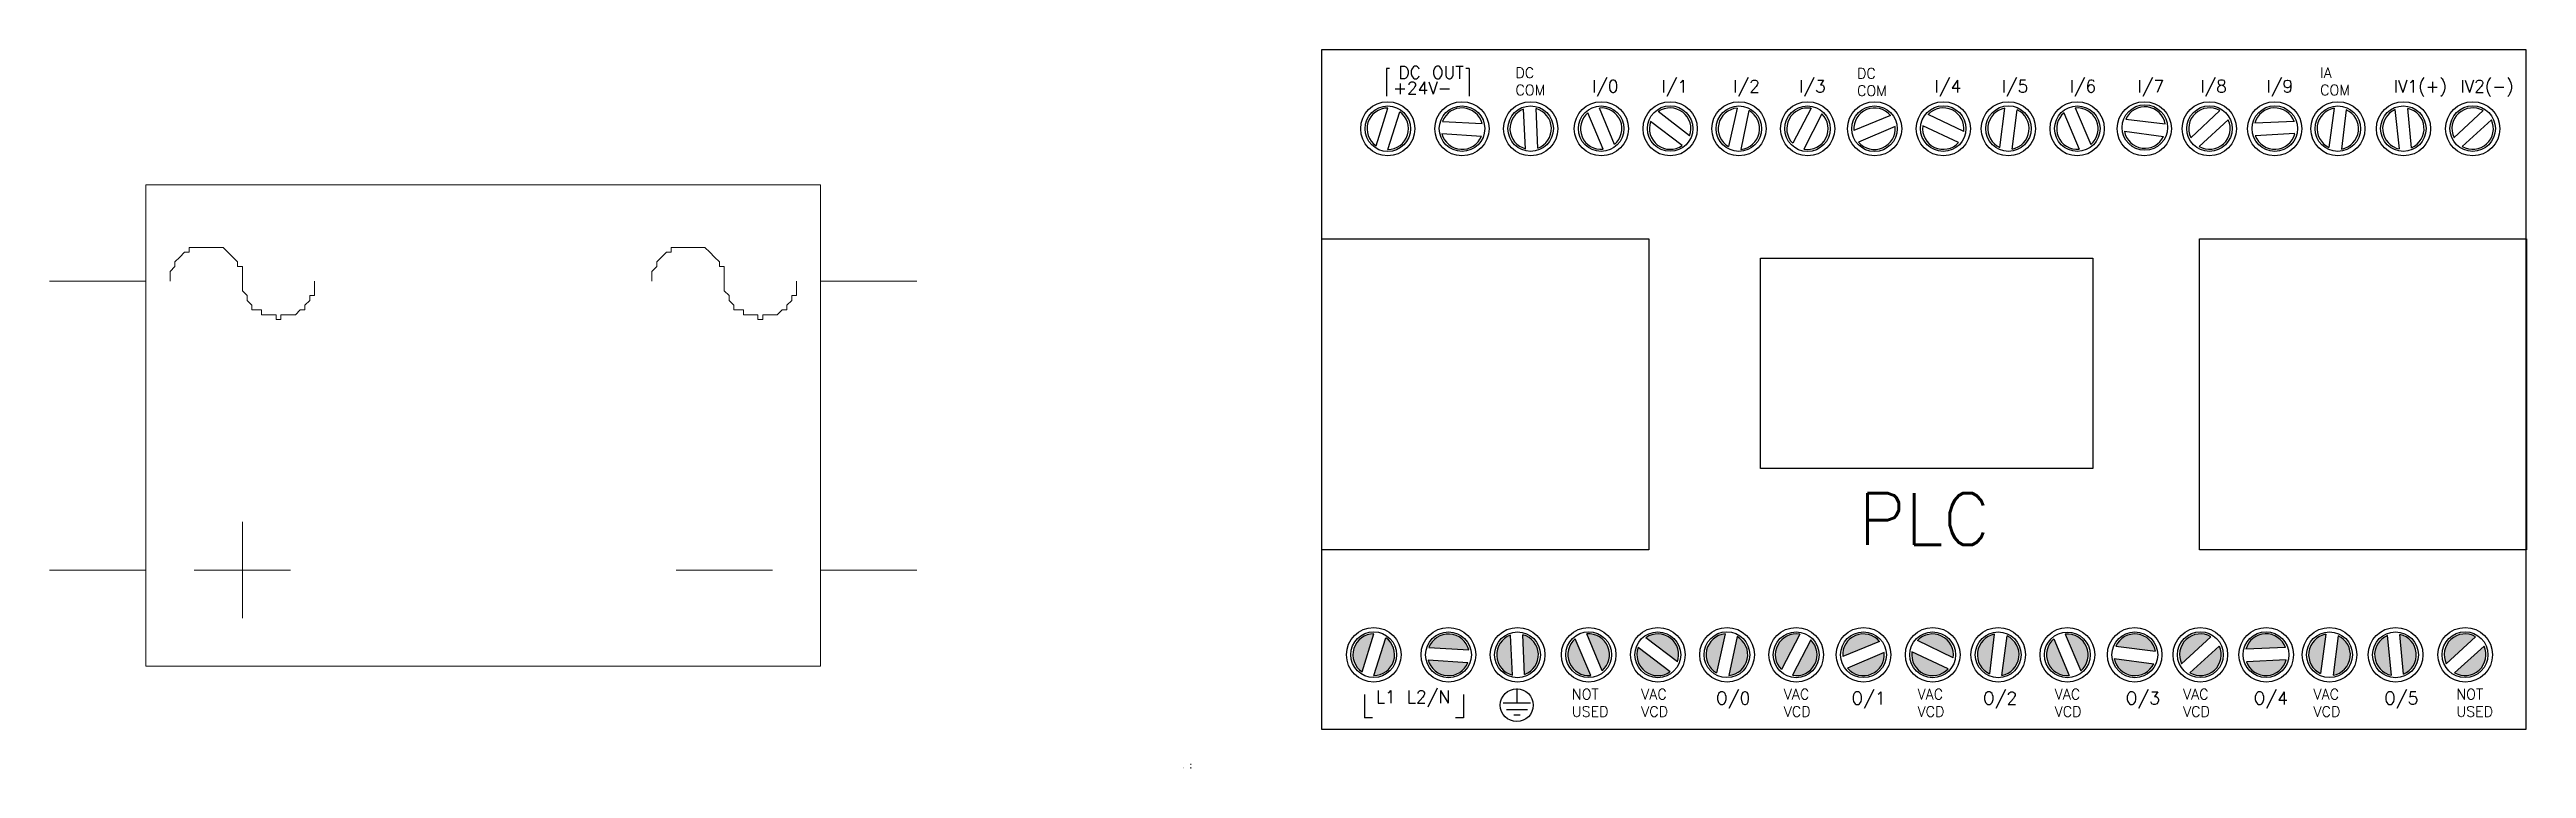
# Model space of a CAD drawing. Header units: inches. Extents: x -17170 to 24115, y 0 to 8566.
# Drawn here: x -5443 to 6442, y 0 to 3453 of the extents above; entities that cross this region are included whole.
import ezdxf

# ---------------------------------------------------------------- set-up
doc = ezdxf.new("R2010")
doc.units = ezdxf.units.IN
doc.header["$MEASUREMENT"] = 0
doc.layers.add('Cuadro de rotulación', color=7, linetype='Continuous')
doc.styles.add('Roman', font='ROMANS.SHX')
doc.styles.get("Standard").update_dxf_attribs({"font": 'txt.shx'})

msp = doc.modelspace()

# ---------------------------------------------------------------- texts
at = {"style": 'Roman'}
msp.add_text('PLC', height=248.9, dxfattribs=at).set_placement((3238, 1074))
at = {"color": 252, "lineweight": -3, "true_color": 0x939598, "attachment_point": 1}
for s, width, gutter_width, heights, insert, char_height in [('\\pxi-3,l4,t4;DC OUT', 410.45, 298, [0], (970, 3372), 59.56), ('\\pxi-3,l4,t4;DC\\PCOM', 268.13, 298, [170], (1541, 3366), 49.86), ('\\pxi-3,l4,t4;DC\\PCOM', 268.13, 298, [170], (3180, 3363), 49.86), ('\\pxi-3,l4,t4;IA\\PCOM', 268.13, 298, [170], (5402, 3366), 49.86), ('\\pxi-1,l4,t4;+24V-', 845.38, 298, [206], (825, 3297), 59.56), ('\\pxi-3,l4,t4;I/0', 191.82, 298, [61.6], (1898, 3306), 59.56), ('\\pxi-3,l4,t4;I/1', 191.82, 298, [61.6], (2232, 3306), 59.56), ('\\pxi-3,l4,t4;I/2', 191.82, 298, [61.6], (2576, 3306), 59.56), ('\\pxi-3,l4,t4;I/3', 191.82, 298, [61.6], (2892, 3306), 59.56), ('\\pxi-3,l4,t4;I/4', 191.82, 298, [61.6], (3542, 3306), 59.56), ('\\pxi-3,l4,t4;I/5', 191.82, 298, [61.6], (3864, 3306), 59.56), ('\\pxi-3,l4,t4;I/6', 191.82, 298, [61.6], (4190, 3306), 59.56), ('\\pxi-3,l4,t4;I/7', 191.82, 298, [61.6], (4516, 3306), 59.56), ('\\pxi-3,l4,t4;I/8', 191.82, 298, [61.6], (4817, 3306), 59.56), ('\\pxi-3,l4,t4;I/9', 191.82, 298, [61.6], (5135, 3306), 59.56), ('\\pxi-3,l4,t4;IV1(+)', 191.82, 298, [61.6], (5745, 3306), 59.56), ('\\pxi-3,l4,t4;IV2(-)', 191.82, 298, [61.6], (6065, 3306), 59.56), ('\\pxi-3,l4,t4;L1 L2/N', 872.77, 300, [0], (861, 374), 59.92), ('\\pxi-3,l4,t4;NOT\\PUSED', 269.71, 300, [171], (1811, 382), 50.16), ('\\pxi-3,l4,t4;VAC\\PVCD', 269.71, 300, [171], (2144, 382), 50.16), ('\\pxi-3,l4,t4;O/0', 192.95, 300, [62], (2493, 368), 59.92), ('\\pxi-3,l4,t4;VAC\\PVCD', 269.71, 300, [171], (2828, 382), 50.16), ('\\pxi-3,l4,t4;O/1', 192.95, 300, [62], (3143, 368), 59.92), ('\\pxi-3,l4,t4;VAC\\PVCD', 269.71, 300, [171], (3470, 382), 50.16), ('\\pxi-3,l4,t4;O/2', 192.95, 300, [62], (3774, 368), 59.92), ('\\pxi-3,l4,t4;VAC\\PVCD', 269.71, 300, [171], (4128, 382), 50.16), ('\\pxi-3,l4,t4;O/3', 192.95, 300, [62], (4459, 368), 59.92), ('\\pxi-3,l4,t4;VAC\\PVCD', 269.71, 300, [171], (4744, 382), 50.16), ('\\pxi-3,l4,t4;O/4', 192.95, 300, [62], (5073, 368), 59.92), ('\\pxi-3,l4,t4;VAC\\PVCD', 269.71, 300, [171], (5370, 382), 50.16), ('\\pxi-3,l4,t4;O/5', 192.95, 300, [62], (5699, 368), 59.92), ('\\pxi-3,l4,t4;NOT\\PUSED', 269.71, 300, [171], (6055, 382), 50.16)]:
    msp.add_mtext_dynamic_manual_height_columns(s, width=width, gutter_width=gutter_width, heights=heights, dxfattribs=dict(at, insert=insert, char_height=char_height))
at = {"color": 0, "style": 'Roman', "flags": 8}
for tag, p in [('FNAME', (0, 6)), ('REVDATE', (0, 3)), ('USER', (0, 0))]:
    msp.add_attdef(tag, p, '', height=0.15, rotation=90, dxfattribs=at)

# ---------------------------------------------------------------- blocks, each defined once
blk = doc.blocks.new('20201215-03432-7')
at = {"color": 7, "linetype": 'Continuous', "lineweight": 9}
for p, q in [((0, -20), (20, -20)), ((160, -20), (180, -20)), ((40, -70), (40, -90)), ((0, -80), (20, -80)), ((30, -80), (50, -80)), ((130, -80), (150, -80)), ((160, -80), (180, -80))]:
    blk.add_line(p, q, dxfattribs=at)
for points in [[(20, 0), (160, 0), (160, -100), (20, -100), (20, 0)], [(25, -20), (25, -20), (25, -19), (25, -19), (25, -18), (25, -18), (26, -17), (26, -17), (26, -16), (26, -16), (26, -16), (27, -15), (27, -15), (27, -15), (28, -14), (28, -14), (29, -14), (29, -13), (29, -13), (30, -13), (30, -13), (31, -13), (31, -13), (32, -13), (32, -13), (33, -13), (33, -13), (33, -13), (34, -13), (34, -13), (35, -13), (35, -13), (36, -13), (36, -13), (37, -14), (37, -14), (37, -14), (38, -15), (38, -15), (38, -15), (39, -16), (39, -16), (39, -16), (39, -17), (40, -17), (40, -18), (40, -18), (40, -19), (40, -19), (40, -20), (40, -20)], [(125, -20), (125, -20), (125, -19), (125, -19), (125, -18), (125, -18), (126, -17), (126, -17), (126, -16), (126, -16), (126, -16), (127, -15), (127, -15), (127, -15), (128, -14), (128, -14), (129, -14), (129, -13), (129, -13), (130, -13), (130, -13), (131, -13), (131, -13), (132, -13), (132, -13), (133, -13), (133, -13), (133, -13), (134, -13), (134, -13), (135, -13), (135, -13), (136, -13), (136, -13), (137, -14), (137, -14), (137, -14), (138, -15), (138, -15), (138, -15), (139, -16), (139, -16), (139, -16), (139, -17), (140, -17), (140, -18), (140, -18), (140, -19), (140, -19), (140, -20), (140, -20)], [(55, -20), (55, -21), (55, -21), (55, -21), (55, -22), (55, -22), (55, -23), (54, -23), (54, -24), (54, -24), (54, -24), (53, -25), (53, -25), (53, -26), (52, -26), (52, -26), (52, -26), (51, -27), (51, -27), (50, -27), (50, -27), (49, -27), (49, -27), (48, -27), (48, -28), (48, -28), (47, -28), (47, -27), (46, -27), (46, -27), (45, -27), (45, -27), (44, -27), (44, -27), (44, -26), (43, -26), (43, -26), (42, -26), (42, -25), (42, -25), (41, -24), (41, -24), (41, -24), (41, -23), (41, -23), (40, -22), (40, -22), (40, -21), (40, -21), (40, -21), (40, -20)], [(155, -20), (155, -21), (155, -21), (155, -21), (155, -22), (155, -22), (155, -23), (154, -23), (154, -24), (154, -24), (154, -24), (153, -25), (153, -25), (153, -26), (152, -26), (152, -26), (152, -26), (151, -27), (151, -27), (150, -27), (150, -27), (149, -27), (149, -27), (148, -27), (148, -28), (148, -28), (147, -28), (147, -27), (146, -27), (146, -27), (145, -27), (145, -27), (144, -27), (144, -27), (144, -26), (143, -26), (143, -26), (142, -26), (142, -25), (142, -25), (141, -24), (141, -24), (141, -24), (141, -23), (141, -23), (140, -22), (140, -22), (140, -21), (140, -21), (140, -21), (140, -20)]]:
    blk.add_lwpolyline(points, dxfattribs=at)
blk = doc.blocks.new('fuente')
at = {"xscale": 13.10500566752575, "yscale": 13.10500566752575, "zscale": 13.10500566752575}
blk.add_blockref('20201215-03432-7', (17637.9, 3423.8), dxfattribs=at)
blk = doc.blocks.new('tornillo')
at = {"color": 8}
for p, q in [((526.67, 298.43), (528.91, 305.73)), ((528.91, 297.74), (531.21, 305))]:
    blk.add_line(p, q, dxfattribs=at)
blk.add_circle((528.91, 301.74), 4.38)
for start, end in [(90, 235.7985), (270, 54.7575)]:
    blk.add_arc((528.91, 301.74), 3.99, start, end, dxfattribs=at)

# ---------------------------------------------------------------- hatches: boundary and pattern name
at = {"lineweight": -3}
h = msp.add_hatch(color=8, dxfattribs=at)
h.dxf.hatch_style = 1
edge = h.paths.add_edge_path()
edge.add_arc((911, 546), 100, 270, 414.7575)
edge.add_line((969, 628), (911, 446))
edge = h.paths.add_edge_path()
edge.add_line((855, 463), (911, 646))
edge.add_arc((911, 546), 100, 90, 235.7985)
edge = h.paths.add_edge_path()
edge.add_arc((1269, 546), 100, 193.9715, 338.7289)
edge.add_line((1362, 510), (1172, 522))
edge = h.paths.add_edge_path()
edge.add_line((1627, 643), (1635, 452))
edge.add_arc((1601, 546), 100, 290, 434.7575)
edge = h.paths.add_edge_path()
edge.add_line((1576, 449), (1567, 640))
edge.add_arc((1601, 546), 100, 110, 255.7985)
edge = h.paths.add_edge_path()
edge.add_line((1952, 447), (1877, 623))
edge.add_arc((1942, 546), 100, 130, 275.7985)
edge = h.paths.add_edge_path()
edge.add_line((1933, 646), (2006, 469))
edge.add_arc((1942, 546), 100, 310, 454.7575)
edge = h.paths.add_edge_path()
edge.add_line((2332, 465), (2180, 580))
edge.add_arc((2274, 546), 100, 160, 305.7985)
edge = h.paths.add_edge_path()
edge.add_arc((2274, 546), 100, 340, 484.7575)
edge.add_line((2217, 628), (2368, 512))
edge = h.paths.add_edge_path()
edge.add_arc((2606, 546), 100, 95, 239.7575)
edge.add_line((2555, 460), (2597, 646))
edge = h.paths.add_edge_path()
edge.add_arc((2606, 546), 100, 275, 420.7985)
edge.add_line((2654, 633), (2614, 446))
edge = h.paths.add_edge_path()
edge.add_arc((2938, 546), 100, 260, 405.7985)
edge.add_line((3007, 618), (2920, 448))
edge = h.paths.add_edge_path()
edge.add_line((2866, 476), (2955, 645))
edge.add_arc((2938, 546), 100, 80, 224.7575)
edge = h.paths.add_edge_path()
edge.add_line((3360, 556), (3184, 482))
edge.add_arc((3261, 546), 100, 220, 365.7985)
edge = h.paths.add_edge_path()
edge.add_arc((3261, 546), 100, 40, 184.7575)
edge.add_line((3161, 538), (3337, 610))
edge = h.paths.add_edge_path()
edge.add_arc((3593, 546), 100, 172, 317.7985)
edge.add_line((3667, 479), (3494, 560))
edge = h.paths.add_edge_path()
edge.add_line((3520, 615), (3692, 532))
edge.add_arc((3593, 546), 100, 352, 496.7575)
edge = h.paths.add_edge_path()
edge.add_arc((3907, 546), 100, 100, 245.7985)
edge.add_line((3866, 455), (3890, 645))
edge = h.paths.add_edge_path()
edge.add_line((3950, 637), (3925, 448))
edge.add_arc((3907, 546), 100, 280, 424.7575)
edge = h.paths.add_edge_path()
edge.add_arc((4239, 546), 100, 310, 455.7985)
edge.add_line((4229, 646), (4303, 469))
edge = h.paths.add_edge_path()
edge.add_arc((4239, 546), 100, 130, 274.7575)
edge.add_line((4247, 446), (4175, 623))
edge = h.paths.add_edge_path()
edge.add_line((4653, 503), (4464, 529))
edge.add_arc((4562, 546), 100, 190, 334.7575)
edge = h.paths.add_edge_path()
edge.add_line((4471, 587), (4661, 563))
edge.add_arc((4562, 546), 100, 10, 155.7985)
edge = h.paths.add_edge_path()
edge.add_line((4968, 588), (4827, 459))
edge.add_arc((4877, 546), 100, 240, 384.7575)
edge = h.paths.add_edge_path()
edge.add_arc((4877, 546), 100, 60, 205.7985)
edge.add_line((4787, 503), (4927, 633))
edge = h.paths.add_edge_path()
edge.add_line((5290, 522), (5098, 512))
edge.add_arc((5193, 546), 100, 200, 345.7985)
edge = h.paths.add_edge_path()
edge.add_line((5096, 572), (5287, 580))
edge.add_arc((5193, 546), 100, 20, 164.7575)
edge = h.paths.add_edge_path()
edge.add_arc((5497, 546), 100, 100, 244.7575)
edge.add_line((5454, 456), (5480, 645))
edge = h.paths.add_edge_path()
edge.add_arc((5497, 546), 100, 280, 425.7985)
edge.add_line((5538, 637), (5514, 448))
edge = h.paths.add_edge_path()
edge.add_line((5835, 644), (5853, 454))
edge.add_arc((5814, 546), 100, 293, 437.7575)
edge = h.paths.add_edge_path()
edge.add_arc((5814, 546), 100, 113, 258.7985)
edge.add_line((5794, 448), (5774, 638))
edge = h.paths.add_edge_path()
edge.add_arc((6148, 546), 100, 60, 205.7985)
edge.add_line((6058, 503), (6198, 633))
edge = h.paths.add_edge_path()
edge.add_arc((6148, 546), 100, 240, 384.7575)
edge.add_line((6239, 588), (6098, 459))
at = {"true_color": 0x636466}
h = msp.add_hatch(color=251, dxfattribs=at)
h.dxf.hatch_style = 1
h.paths.add_polyline_path([(1175, 581), (1366, 570, 0.738601)])

# ---------------------------------------------------------------- linework, layer by layer
at = {"color": 252, "lineweight": -3, "true_color": 0x939598}
for p, q in [((972, 3362), (972, 3228)), ((986, 3362), (972, 3362)), ((1368, 3362), (1353, 3362)), ((1368, 3362), (1368, 3228)), ((866, 356), (866, 244)), ((904, 244), (866, 244)), ((1341, 244), (1303, 244)), ((1341, 356), (1341, 244)), ((1341, 356), (1341, 244))]:
    msp.add_line(p, q, dxfattribs=at)
at = {"lineweight": -3}
for p, q in [((1598, 384), (1598, 316)), ((904, 244), (866, 244)), ((1341, 244), (1303, 244)), ((1531, 316), (1663, 316)), ((1548, 283), (1648, 283)), ((1583, 257), (1613, 257))]:
    msp.add_line(p, q, dxfattribs=at)
for points in [[(662, 3453), (6439, 3453), (6439, 188), (662, 188)], [(662, 2543), (2231, 2543), (2231, 1050), (662, 1050)], [(4873, 2543), (6442, 2543), (6442, 1050), (4873, 1050)], [(2767, 2451), (4361, 2451), (4361, 1440), (2767, 1440)]]:
    msp.add_lwpolyline(points, close=True)
for centre, radius in [((978, 3072), 130), ((1334, 3072), 130), ((1664, 3072), 130), ((2003, 3072), 130), ((2333, 3072), 130), ((2663, 3072), 130), ((2993, 3072), 130), ((3314, 3072), 130), ((3644, 3072), 130), ((3956, 3072), 130), ((4286, 3072), 130), ((4608, 3072), 130), ((4920, 3072), 130), ((5234, 3072), 130), ((5537, 3072), 130), ((5852, 3072), 130), ((6184, 3072), 130), ((911, 546), 131), ((1269, 546), 131), ((1601, 546), 131), ((1942, 546), 131), ((2274, 546), 131), ((2606, 546), 131), ((2938, 546), 131), ((3261, 546), 131), ((3593, 546), 131), ((3907, 546), 131), ((4239, 546), 131), ((4562, 546), 131), ((4877, 546), 131), ((5193, 546), 131), ((5497, 546), 131), ((5814, 546), 131), ((6148, 546), 131)]:
    msp.add_circle(centre, radius)
msp.add_circle((1597, 304), 78.9, dxfattribs=at)
at = {"layer": 'Cuadro de rotulación'}
for p, q in [((32, 21), (34, 21)), ((32, 21), (34, 21)), ((32, 21), (34, 21)), ((32, 20), (34, 20)), ((32, 20), (34, 20)), ((32, 20), (34, 20)), ((32, 20), (34, 20)), ((32, 20), (34, 20)), ((32, 4), (34, 4)), ((32, 4), (34, 4)), ((32, 3), (34, 3)), ((32, 3), (34, 3)), ((32, 3), (34, 3)), ((34, 20), (34, 21))]:
    msp.add_line(p, q, dxfattribs=at)
at = {"layer": 'Cuadro de rotulación', "const_width": 0.02}
for points in [[(0, 21), (0, 23), (2, 23)], [(0, 2), (0, 0), (2, 0)], [(32, 23), (34, 23), (34, 21)], [(32, 0), (34, 0), (34, 2)]]:
    msp.add_lwpolyline(points, dxfattribs=at)
for points in [[(2, 1), (32, 1), (32, 22), (2, 22)], [(32, 1), (34, 1), (34, 22), (32, 22)]]:
    msp.add_lwpolyline(points, close=True, dxfattribs=at)

# ---------------------------------------------------------------- block references
for p, xscale, yscale, zscale, rotation in [((-8155, -8507), 24.93237969441677, 24.93237969441677, 24.93237969441677, 19.99999999999998), ((-3264, -11167), 24.93237969441673, 24.93237969441673, 24.93237969441673, 40.00000000000001), ((4892, -11892), 24.93237969441675, 24.93237969441675, 24.93237969441675, 70), ((17553, -2194), 24.93237969441675, 24.93237969441675, 24.93237969441675, 130), ((9553, 17312), 24.93237969441676, 24.93237969441676, 24.93237969441676, 219.9999999999999), ((-10261, 3151), 24.93237969441675, 24.93237969441675, 24.93237969441675, 329.9999999999999), ((16814, -6746), 24.93237969441677, 24.93237969441677, 24.93237969441677, 110), ((-3348, -9005), 24.93237969441676, 24.93237969441676, 24.93237969441676, 23), ((-8998, 3151), 24.93237969441675, 24.93237969441675, 24.93237969441675, 329.9999999999999), ((-9150, 14053), 24.93237969441676, 24.93237969441676, 24.93237969441676, 283.9714653419159), ((15144, 11716), 24.93237969441675, 24.93237969441675, 24.93237969441675, 185), ((17285, 8191), 24.93237969441675, 24.93237969441675, 24.93237969441675, 170), ((9258, -11033), 24.93237969441676, 24.93237969441676, 24.93237969441676, 82), ((-7724, -6626), 24.93237969441677, 24.93237969441677, 24.93237969441677, 9.99999999999998), ((-5088, 14758), 24.93237969441677, 24.93237969441677, 24.93237969441677, 280), ((17217, 12771), 24.93237969441675, 24.93237969441675, 24.93237969441675, 190), ((-9277, 11591), 25.07938177171793, 25.07938177171793, 25.07938177171793, 283.9714653419159), ((-8276, -11102), 25.07938177171793, 25.07938177171793, 25.07938177171793, 20), ((-3355, -13777), 25.07938177171791, 25.07938177171791, 25.07938177171791, 39.99999999999999), ((4848, -14507), 25.07938177171793, 25.07938177171793, 25.07938177171793, 70), ((15160, 9241), 25.07938177171793, 25.07938177171793, 25.07938177171793, 185), ((17315, 5695), 25.07938177171792, 25.07938177171792, 25.07938177171792, 170), ((17584, -4751), 25.07938177171792, 25.07938177171792, 25.07938177171792, 130), ((9240, -13643), 25.07938177171793, 25.07938177171793, 25.07938177171793, 82), ((-7842, -9210), 25.07938177171792, 25.07938177171792, 25.07938177171792, 9.99999999999999), ((9536, 14869), 25.07938177171793, 25.07938177171793, 25.07938177171793, 219.9999999999999), ((-5193, 12295), 25.07938177171792, 25.07938177171792, 25.07938177171792, 280), ((-10394, 625), 25.07938177171792, 25.07938177171792, 25.07938177171792, 329.9999999999999), ((16840, -9330), 25.07938177171793, 25.07938177171793, 25.07938177171793, 110), ((17246, 10302), 25.07938177171792, 25.07938177171792, 25.07938177171792, 190), ((-3440, -11603), 25.07938177171793, 25.07938177171793, 25.07938177171793, 22.99999999999999), ((-9124, 625), 25.07938177171792, 25.07938177171792, 25.07938177171792, 329.9999999999999)]:
    msp.add_blockref('tornillo', p, dxfattribs=dict(xscale=xscale, yscale=yscale, zscale=zscale, rotation=rotation))
for name, p, xscale, yscale, zscale in [('tornillo', (-12209, -4451), 24.93237969441675, 24.93237969441675, 24.93237969441675), ('fuente', (-36563, -3238), 1.764378821526561, 1.764378821526561, 1.764378821526561), ('tornillo', (-12354, -7021), 25.07938177171792, 25.07938177171792, 25.07938177171792)]:
    msp.add_blockref(name, p, dxfattribs=dict(xscale=xscale, yscale=yscale, zscale=zscale))

msp.set_redraw_order([(e.dxf.handle, doc.entitydb.next_handle()) for e in msp.query("TEXT MTEXT ATTDEF DIMENSION ARC_DIMENSION")])  # texts and dimensions are drawn at this point

doc.saveas('drawing.dxf')
